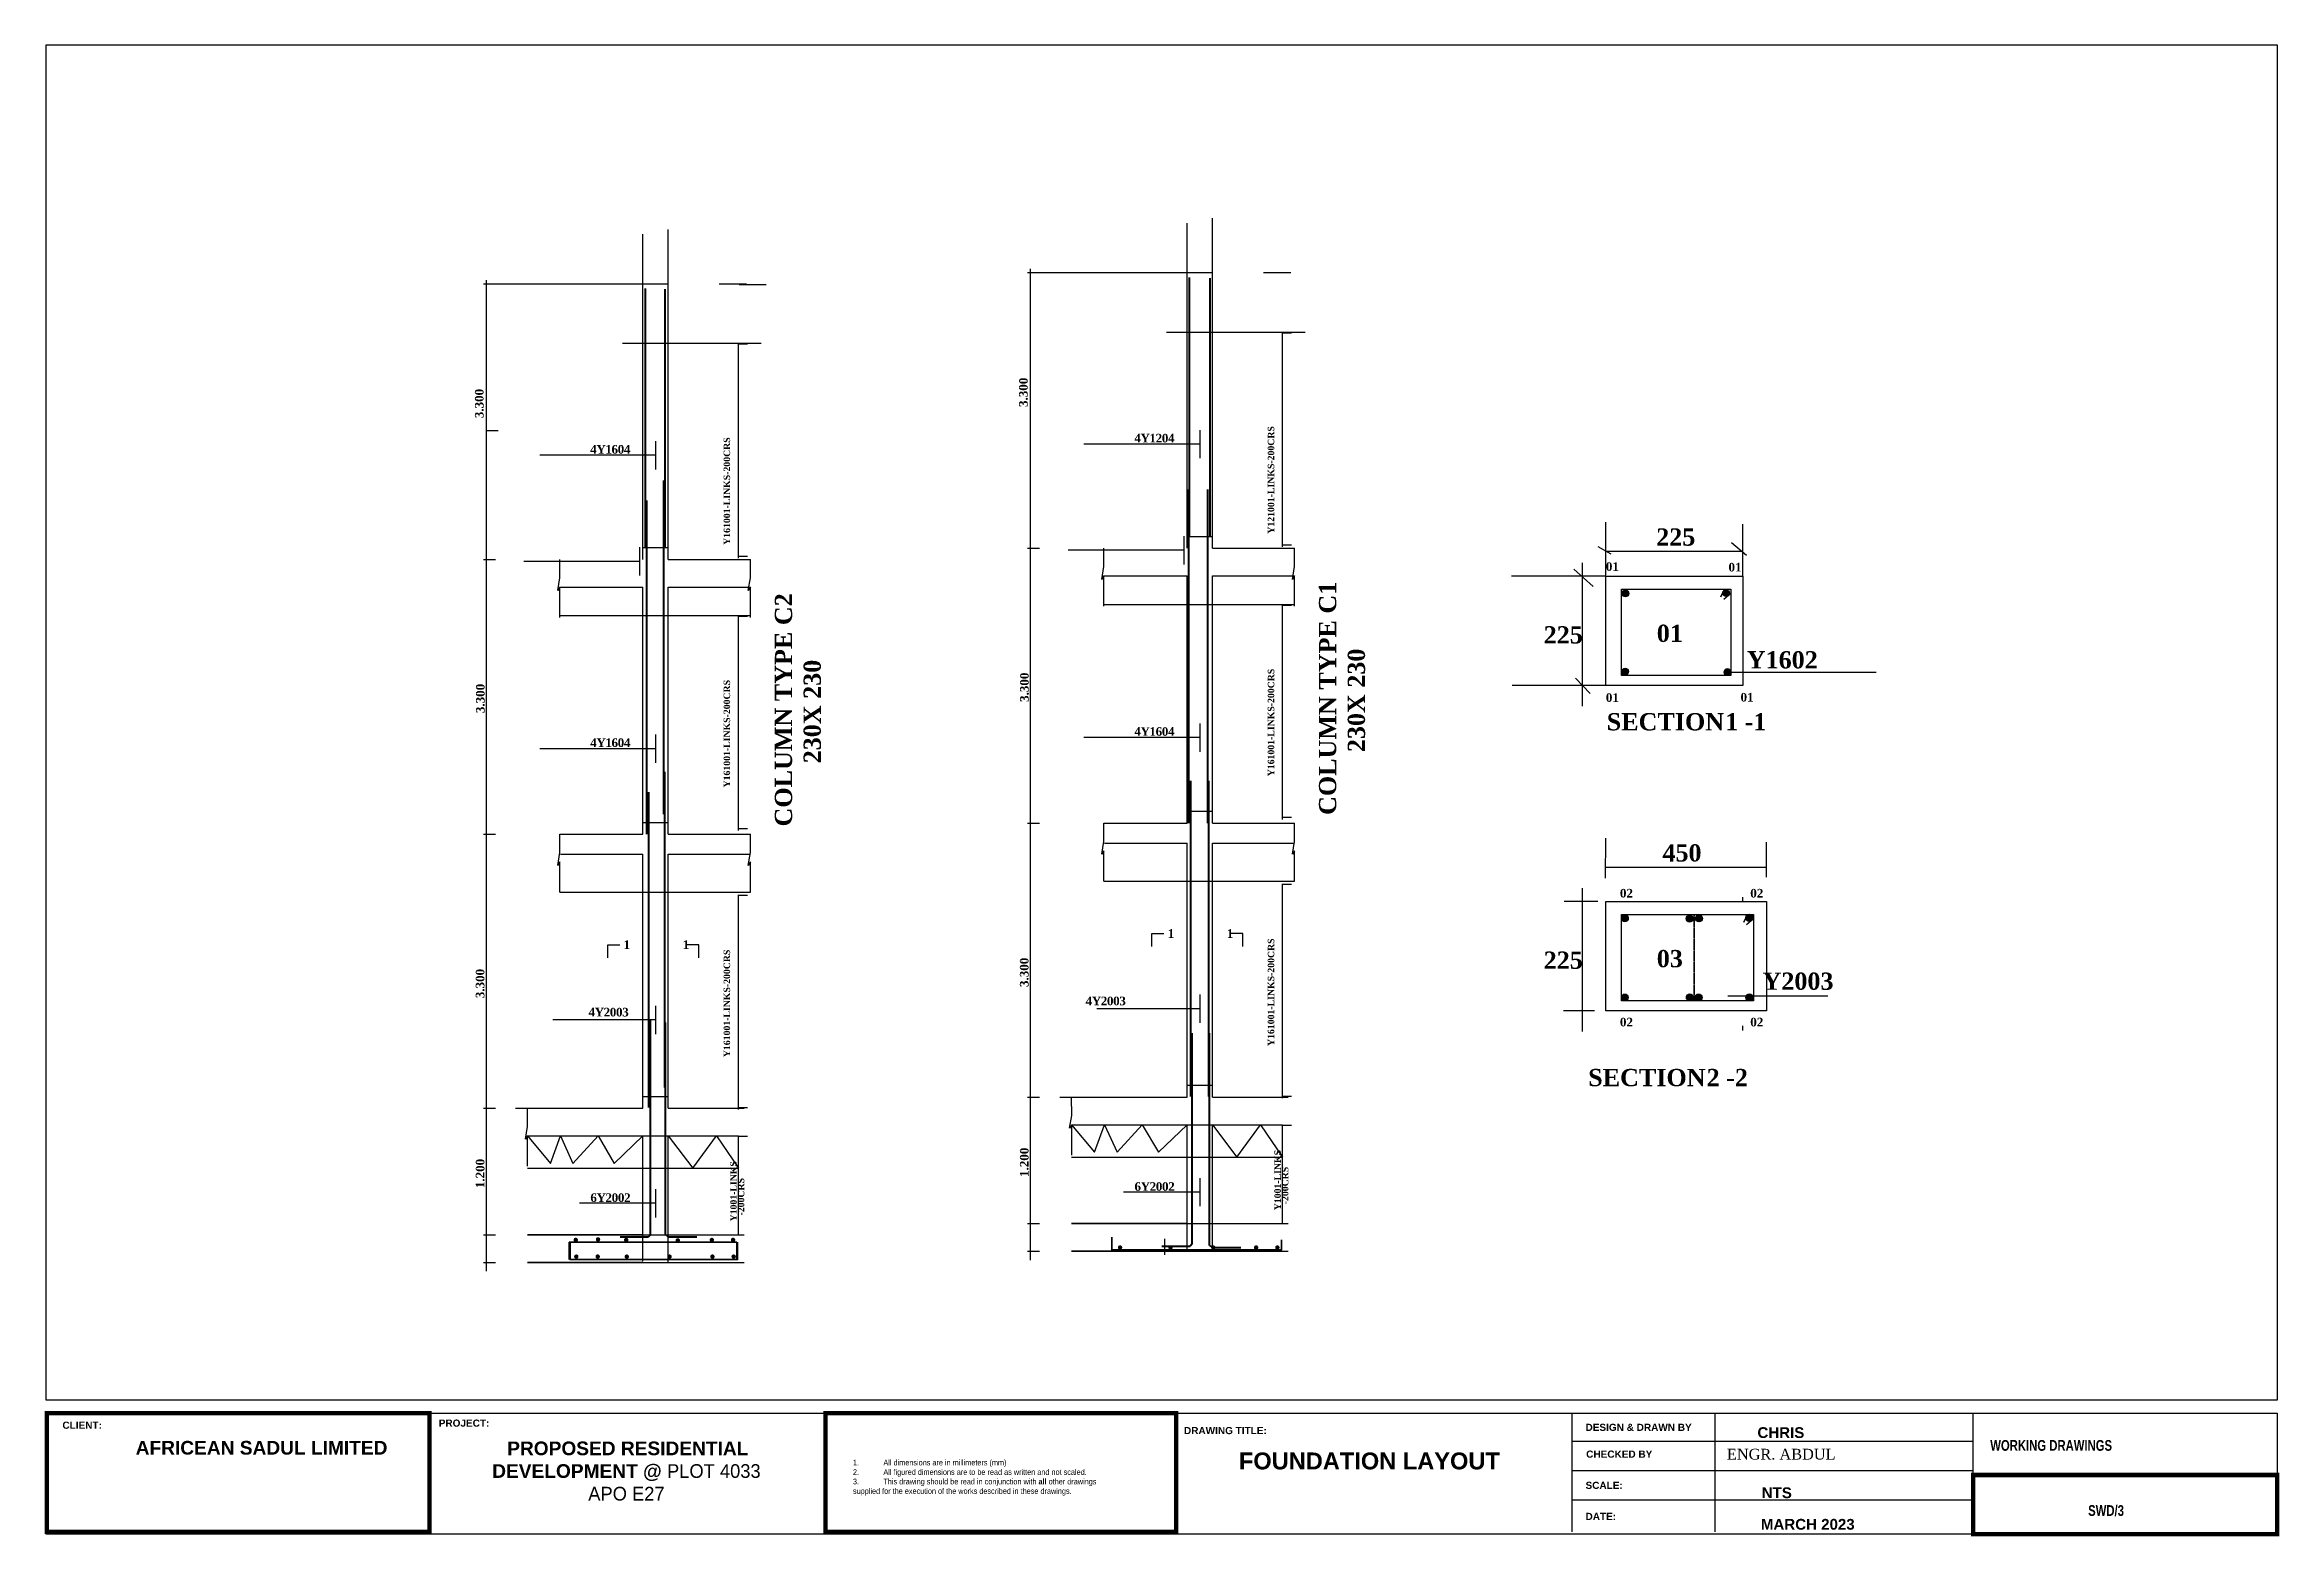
# Model space of a CAD drawing. Header units: inches. Extents: x 23 to 2032867, y 13 to 664695.
# Drawn here: x 546690 to 598473, y 13 to 34583 of the extents above; entities that cross this region are included whole.
import ezdxf

# ---------------------------------------------------------------- set-up
doc = ezdxf.new("R2010")
doc.units = ezdxf.units.IN
doc.header["$MEASUREMENT"] = 0
doc.linetypes.add('CENTER2', pattern=[0.7, 0.5, -0.1, 0, -0.1])
for name, color, linetype in [('Annotation - Text', 7, 'Continuous'), ('dimensions', 1, 'Continuous'), ('F5', 5, 'Continuous'), ('FDNTX', 7, 'Continuous')]:
    doc.layers.add(name, color=color, linetype=linetype)
doc.styles.add('GENERATED_STYLE_3', font='arialbd.ttf')
doc.styles.add('NEW', font='swisseb.ttf', dxfattribs={"width": 0.75})
doc.styles.add('SIMPLEX8', font='simplexd.shx', dxfattribs={"width": 0.8})
doc.styles.get("Standard").update_dxf_attribs({"font": 'arial.ttf'})

msp = doc.modelspace()

# ---------------------------------------------------------------- texts
at = {"color": 7, "style": 'NEW', "width": 0.75}
msp.add_text(' WORKING DRAWINGS', height=250, dxfattribs=at).set_placement((591701.889, 1994.633))
at = {"color": 1, "style": 'NEW', "width": 0.75}
msp.add_text('SWD/3', height=250, dxfattribs=at).set_placement((594043.343, 485.025))
at = {"attachment_point": 1, "rotation": 90}
for s, heights, insert, char_height in [('{\\fTimes New Roman|b1|i0|c0|p18;3.300}', [446.779], (556659.953, 25926.944), 200), ('{\\fTimes New Roman|b1|i0|c0|p18;3.300}', [446.779], (569268.997, 26186.035), 200), ('{\\fTimes New Roman|b1|i0|c0|p18;\\H0.5x;Y161001-LINKS-200CRS}', [446.779], (562423.326, 22990.57), 300), ('{\\fTimes New Roman|b1|i0|c0|p18;\\H0.5x;Y121001-LINKS-200CRS}', [446.779], (575032.371, 23249.662), 300), ('\\pi1003.10975;{\\fTimes New Roman|b1|i0|c0|p18;COLUMN TYPE C2\\P\\pi2466.54905;230X 230}', [1370.694], (563609.427, 15461.545), 400), ('\\pi1011.34674;{\\fTimes New Roman|b1|i0|c0|p18;COLUMN TYPE C1\\P\\pi2466.54905;230X 230}', [1370.694], (576218.472, 15720.637), 400), ('{\\fTimes New Roman|b1|i0|c0|p18;3.300}', [446.779], (556683.834, 19091.044), 200), ('{\\fTimes New Roman|b1|i0|c0|p18;\\H0.5x;Y161001-LINKS-200CRS}', [446.779], (562423.326, 17367.777), 300), ('{\\fTimes New Roman|b1|i0|c0|p18;3.300}', [446.779], (569292.878, 19350.135), 200), ('{\\fTimes New Roman|b1|i0|c0|p18;\\H0.5x;Y161001-LINKS-200CRS}', [446.779], (575032.371, 17626.869), 300), ('{\\fTimes New Roman|b1|i0|c0|p18;\\H0.5x;Y161001-LINKS-200CRS}', [446.779], (562423.326, 11117.043), 300), ('{\\fTimes New Roman|b1|i0|c0|p18;\\H0.5x;Y161001-LINKS-200CRS}', [446.779], (575032.371, 11376.135), 300), ('{\\fTimes New Roman|b1|i0|c0|p18;3.300}', [446.779], (556679.472, 12483.879), 200), ('{\\fTimes New Roman|b1|i0|c0|p18;3.300}', [446.779], (569288.516, 12742.97), 200), ('{\\fTimes New Roman|b1|i0|c0|p18;1.200}', [446.779], (569289.17, 8340.566), 200), ('{\\fTimes New Roman|b1|i0|c0|p18;1.200}', [446.779], (556680.126, 8081.474), 200), ('{\\fTimes New Roman|b1|i0|c0|p18;\\H0.5x;-200CRS\\Ftxt|c0;\\H1.3333x; }', [446.779], (562750.931, 7448.24), 300), ('{\\fTimes New Roman|b1|i0|c0|p18;\\H0.5x;-200CRS\\Ftxt|c0;\\H1.3333x; }', [446.779], (575359.976, 7707.332), 300)]:
    msp.add_mtext_dynamic_manual_height_columns(s, width=7248.12701, gutter_width=1, heights=heights, dxfattribs=dict(at, insert=insert, char_height=char_height))
at = {"attachment_point": 1}
for s, width, gutter_width, heights, insert, char_height in [('{\\fTimes New Roman|b1|i0|c0|p18;\\T0.95;4Y1204}', 1160.67537, 1, [732.243], (571940.153, 25564.57), 200), ('{\\fTimes New Roman|b1|i0|c0|p18;\\T0.95;4Y1604}', 1160.67537, 1, [732.243], (559331.108, 25305.479), 200), ('{\\fTimes New Roman|b1|i0|c0|p18;225}', 2744.59348, 1, [446.779], (584032.88, 23372.991), 400), ('{\\fTimes New Roman|b1|i0|c0|p18;01}', 2744.59348, 1, [446.779], (582866.918, 22588.207), 200.001), ('{\\fTimes New Roman|b1|i0|c0|p18;01}', 2744.59348, 1, [446.779], (585708.918, 22573.707), 200.001), ('{\\fTimes New Roman|b1|i0|c0|p18;225}', 2744.59348, 1, [446.779], (581425.743, 21105.487), 400), ('{\\fTimes New Roman|b1|i0|c0|p18;01}', 2744.59348, 1, [446.779], (584047.418, 21141.605), 400), ('{\\fTimes New Roman|b1|i0|c0|p18;Y1602}', 2744.59348, 0, [446.779], (586132.607, 20527.313), 400), ('{\\fTimes New Roman|b1|i0|c0|p18;01}', 2744.59348, 1, [446.779], (582866.918, 19551.707), 200.001), ('{\\fTimes New Roman|b1|i0|c0|p18;01}', 2744.59348, 1, [446.779], (585988.418, 19560.207), 200.001), ('{\\fTimes New Roman|b1|i0|c0|p18;\\T0.95;4Y1604}', 1160.67537, 1, [732.243], (571940.153, 18765.469), 200), ('{\\fTimes New Roman|b1|i0|c0|p18;\\T0.95;4Y1604}', 1160.67537, 1, [732.243], (559331.108, 18506.377), 200), ('{\\fTimes New Roman|b1|i0|c0|p18;450}', 2744.59348, 1, [446.779], (584177.88, 16052.093), 400), ('{\\fTimes New Roman|b1|i0|c0|p18;02}', 2744.59348, 1, [446.779], (583192.918, 15017.707), 200.001), ('{\\fTimes New Roman|b1|i0|c0|p18;02}', 2744.59348, 1, [446.779], (586213.918, 15017.707), 200.001), ('{\\fTimes New Roman|b1|i0|c0|p18;\\T0.95;1}', 678.47253, 1, [131.836], (572713.134, 14083.15), 200), ('{\\fTimes New Roman|b1|i0|c0|p18;\\T0.95;1}', 678.47253, 1, [131.836], (574083.134, 14083.15), 200), ('{\\fTimes New Roman|b1|i0|c0|p18;\\T0.95;1}', 678.47253, 1, [131.836], (560104.089, 13824.058), 200), ('{\\fTimes New Roman|b1|i0|c0|p18;\\T0.95;1}', 678.47253, 1, [131.836], (561474.089, 13824.058), 200), ('{\\fTimes New Roman|b1|i0|c0|p18;225}', 2744.59348, 1, [446.779], (581425.743, 13565.589), 400), ('{\\fTimes New Roman|b1|i0|c0|p18;03}', 2744.59348, 1, [446.779], (584047.418, 13601.707), 400), ('{\\fTimes New Roman|b1|i0|c0|p18;Y2003}', 2744.59348, 0, [446.779], (586497.651, 13078.511), 400), ('{\\fTimes New Roman|b1|i0|c0|p18;\\T0.95;4Y2003}', 1160.67537, 1, [732.243], (570811.737, 12520.65), 200), ('{\\fTimes New Roman|b1|i0|c0|p18;\\T0.95;4Y2003}', 1160.67537, 1, [732.243], (559291.589, 12261.558), 200), ('{\\fTimes New Roman|b1|i0|c0|p18;02}', 2744.59348, 1, [446.779], (583192.918, 12030.207), 200.001), ('{\\fTimes New Roman|b1|i0|c0|p18;02}', 2744.59348, 1, [446.779], (586213.918, 12030.207), 200.001), ('{\\fTimes New Roman|b1|i0|c0|p18;\\T0.95;6Y2002}', 1160.67537, 1, [732.243], (559335.181, 7961.196), 200), ('{\\fTimes New Roman|b1|i0|c0|p18;\\T0.95;6Y2002}', 1160.67537, 1, [732.243], (571944.226, 8220.287), 200)]:
    msp.add_mtext_dynamic_manual_height_columns(s, width=width, gutter_width=gutter_width, heights=heights, dxfattribs=dict(at, insert=insert, char_height=char_height))
note = msp.add_mtext_dynamic_manual_height_columns('{\\fTimes New Roman|b1|i0|c0|p18;SECTION }', width=2744.59348, gutter_width=0, heights=[446.779, 0], dxfattribs=dict(insert=(582887.08, 19091.327), char_height=400, attachment_point=1))
for column, words in zip(note.columns.linked_columns, ['{\\fTimes New Roman|b1|i0|c0|p18;1 -1}']):
    column.text = words
note = msp.add_mtext_dynamic_manual_height_columns('{\\fTimes New Roman|b1|i0|c0|p18;SECTION }', width=2744.59348, gutter_width=0, heights=[446.779, 0], dxfattribs=dict(insert=(582457.655, 10845.308), char_height=400, attachment_point=1))
for column, words in zip(note.columns.linked_columns, ['{\\fTimes New Roman|b1|i0|c0|p18;2 -2}']):
    column.text = words
note = msp.add_mtext_dynamic_manual_height_columns('{\\fTimes New Roman|b1|i0|c0|p18;\\H0.5x;Y1001-LINKS\\P}', width=7248.12701, gutter_width=1, heights=[446.779, 0], dxfattribs=dict(insert=(575186.062, 7569.655), char_height=300, attachment_point=1, rotation=90))
for column, words in zip(note.columns.linked_columns, ['{\\H0.66665x; }']):
    column.text = words
note = msp.add_mtext_dynamic_manual_height_columns('{\\fTimes New Roman|b1|i0|c0|p18;\\H0.5x;Y1001-LINKS\\P}', width=7248.12701, gutter_width=1, heights=[446.779, 0], dxfattribs=dict(insert=(562577.017, 7310.564), char_height=300, attachment_point=1, rotation=90))
for column, words in zip(note.columns.linked_columns, ['{\\H0.66665x; }']):
    column.text = words
at = {"linetype": 'Continuous', "char_height": 250, "width": 3484.96744, "attachment_point": 1}
for s, insert in [('{\\fArial|b1|i0|c0|p34;CHRIS}', (586379.589, 2541.533)), ('{\\fArial|b1|i0|c0|p34;NTS}', (586478.895, 1147.215)), ('{\\fArial|b1|i0|c0|p34;MARCH 2023}', (586459.388, 415.917))]:
    msp.add_mtext(s, dxfattribs=dict(at, insert=insert))
at = {"linetype": 'Continuous', "insert": (585672.511, 2041.477), "char_height": 250, "attachment_point": 1}
msp.add_mtext_dynamic_manual_height_columns('{\\fTimes New Roman|b0|i0|c0|p18;ENGR. ABDUL }', width=3484.96744, gutter_width=1, heights=[654.775], dxfattribs=at)
at = {"layer": 'Annotation - Text', "color": 3, "linetype": 'Continuous', "lineweight": 20, "char_height": 317.22486, "width": 6766.08019, "attachment_point": 2, "line_spacing_factor": 0.992596, "style": 'GENERATED_STYLE_3'}
for s, insert in [('\\pi63.0992;AFRICEAN SADUL LIMITED', (551684.119, 2223.956)), ('\\pi63.0992;PROPOSED RESIDENTIAL DEVELOPMENT @ {\\fStencil|b0|i0|c0|p82;PLOT 4033 APO E27}', (560170.584, 2209.391))]:
    msp.add_mtext(s, dxfattribs=dict(at, insert=insert))
at = {"layer": 'Annotation - Text', "color": 5, "linetype": 'Continuous', "lineweight": 20, "insert": (577387.006, 1955.315), "char_height": 391.63562, "width": 5898.39597, "attachment_point": 2, "style": 'GENERATED_STYLE_3'}
msp.add_mtext('FOUNDATION LAYOUT', dxfattribs=at)
at = {"layer": 'F5', "color": 1, "lineweight": -2, "char_height": 166.0167, "width": 2510.01854, "attachment_point": 4}
for s, insert in [('{\\fArial|b1|i0|c0|p34;CLIENT:}', (547101.406, 2586.945)), ('{\\fArial|b1|i0|c0|p34;PROJECT:}', (555821.368, 2634.938)), ('{\\fArial|b1|i0|c0|p34;DRAWING TITLE:}', (573091.102, 2462.239))]:
    msp.add_mtext(s, dxfattribs=dict(at, insert=insert))
at = {"layer": 'F5', "color": 0, "lineweight": -2, "char_height": 166.0167, "attachment_point": 4}
for s, insert, width in [('{\\fArial|b1|i0|c0|p34;DESIGN & DRAWN BY}', (582395.95, 2537.341), 3026.25507), ('{\\fArial|b1|i0|c0|p34;CHECKED BY}', (582410.955, 1916.332), 2510.01854), ('{\\fArial|b1|i0|c0|p34;SCALE:}', (582395.95, 1192.985), 2510.01854), ('{\\fArial|b1|i0|c0|p34;DATE:}', (582395.95, 473.907), 2510.01854)]:
    msp.add_mtext(s, dxfattribs=dict(at, insert=insert, width=width))
at = {"layer": 'F5', "color": 0, "lineweight": -2, "insert": (565419.9, 1519.511), "char_height": 176.536858, "width": 5375.14343, "attachment_point": 4, "style": 'SIMPLEX8'}
msp.add_mtext('\\pt1.83722;{\\fArial|b1|i0|c0|p34;\\H0.99997x;\\L\\P\\pi-0.97307,l0.97307,t706.14743;\\fArial|b0|i0|c0|p34;\\H0.7476x;\\l1.^IAll dimensions are in millimeters (mm)\\P2.^IAll figured dimensions are to be read as written and not scaled.\\P3.^IThis drawing should be read in conjunction with \\fArial|b1|i0|c0|p34;all\\fArial|b0|i0|c0|p34; other drawings \\P\\pi0,t3.89193;supplied for the execution of the works described in these drawings.}', dxfattribs=at)

# ---------------------------------------------------------------- hatches: boundary and pattern name
h = msp.add_hatch(color=256)
h.dxf.hatch_style = 1
h.set_gradient(color1=(255, 255, 255), one_color=1, tint=1)
h.paths.add_polyline_path([(583237.172, 21859.366, 1), (583395.424, 21859.366, 1)])
at = {"linetype": 'CENTER2', "lineweight": 35}
h = msp.add_hatch(color=256, dxfattribs=at)
edge = h.paths.add_edge_path()
edge.add_arc((583318.386, 21865.137), 79.126, 0, 360)
h = msp.add_hatch(color=256)
h.dxf.hatch_style = 1
h.set_gradient(color1=(255, 255, 255), one_color=1, tint=1)
h.paths.add_polyline_path([(583239.26, 21865.137, 1), (583397.513, 21865.137, 1)])
h = msp.add_hatch(color=256)
h.dxf.hatch_style = 1
h.set_gradient(color1=(255, 255, 255), one_color=1, tint=1)
h.paths.add_polyline_path([(585568.672, 21864.366, 1), (585726.924, 21864.366, 1)])
h = msp.add_hatch(color=256, dxfattribs=at)
edge = h.paths.add_edge_path()
edge.add_arc((585654.232, 21871.98), 79.126, 0, 360)
h = msp.add_hatch(color=256)
h.dxf.hatch_style = 1
h.set_gradient(color1=(255, 255, 255), one_color=1, tint=1)
h.paths.add_polyline_path([(585575.106, 21871.98, 1), (585733.359, 21871.98, 1)])
h = msp.add_hatch(color=256)
h.dxf.hatch_style = 1
h.set_gradient(color1=(255, 255, 255), one_color=1, tint=1)
h.paths.add_polyline_path([(583226.672, 20052.866, 1), (583384.924, 20052.866, 1)])
h = msp.add_hatch(color=256, dxfattribs=at)
edge = h.paths.add_edge_path()
edge.add_arc((583313.344, 20052.31), 79.126, 0, 360)
h = msp.add_hatch(color=256)
h.dxf.hatch_style = 1
h.set_gradient(color1=(255, 255, 255), one_color=1, tint=1)
h.paths.add_polyline_path([(583234.218, 20052.31, 1), (583392.47, 20052.31, 1)])
h = msp.add_hatch(color=256)
h.dxf.hatch_style = 1
h.set_gradient(color1=(255, 255, 255), one_color=1, tint=1)
h.paths.add_polyline_path([(585601.672, 20042.366, 1), (585759.924, 20042.366, 1)])
h = msp.add_hatch(color=256, dxfattribs=at)
edge = h.paths.add_edge_path()
edge.add_arc((585685.924, 20042.633), 79.126, 0, 360)
h = msp.add_hatch(color=256)
h.dxf.hatch_style = 1
h.set_gradient(color1=(255, 255, 255), one_color=1, tint=1)
h.paths.add_polyline_path([(585606.798, 20042.633, 1), (585765.051, 20042.633, 1)])
h = msp.add_hatch(color=256)
h.dxf.hatch_style = 1
h.set_gradient(color1=(255, 255, 255), one_color=1, tint=1)
h.paths.add_polyline_path([(583226.672, 14337.366, 1), (583384.924, 14337.366, 1)])
h = msp.add_hatch(color=256, dxfattribs=at)
edge = h.paths.add_edge_path()
edge.add_arc((583307.344, 14335.81), 79.126, 0, 360)
h = msp.add_hatch(color=256)
h.dxf.hatch_style = 1
h.set_gradient(color1=(255, 255, 255), one_color=1, tint=1)
h.paths.add_polyline_path([(583228.218, 14335.81, 1), (583386.47, 14335.81, 1)])
h = msp.add_hatch(color=256, dxfattribs=at)
edge = h.paths.add_edge_path()
edge.add_arc((584808.844, 14329.31), 79.126, 0, 360)
h = msp.add_hatch(color=256)
h.dxf.hatch_style = 1
h.set_gradient(color1=(255, 255, 255), one_color=1, tint=1)
h.paths.add_polyline_path([(584729.718, 14329.31, 1), (584887.97, 14329.31, 1)])
h = msp.add_hatch(color=256)
h.dxf.hatch_style = 1
h.set_gradient(color1=(255, 255, 255), one_color=1, tint=1)
h.paths.add_polyline_path([(584732.672, 14331.366, 1), (584890.924, 14331.366, 1)])
h = msp.add_hatch(color=256, dxfattribs=at)
edge = h.paths.add_edge_path()
edge.add_arc((585023.844, 14334.31), 79.126, 0, 360)
h = msp.add_hatch(color=256)
h.dxf.hatch_style = 1
h.set_gradient(color1=(255, 255, 255), one_color=1, tint=1)
h.paths.add_polyline_path([(584944.718, 14334.31, 1), (585102.97, 14334.31, 1)])
h = msp.add_hatch(color=256)
h.dxf.hatch_style = 1
h.set_gradient(color1=(255, 255, 255), one_color=1, tint=1)
h.paths.add_polyline_path([(586111.316, 14354.366, 1), (586269.569, 14354.366, 1)])
h = msp.add_hatch(color=256, dxfattribs=at)
edge = h.paths.add_edge_path()
edge.add_arc((586196.344, 14351.81), 79.126, 0, 360)
h = msp.add_hatch(color=256)
h.dxf.hatch_style = 1
h.set_gradient(color1=(255, 255, 255), one_color=1, tint=1)
h.paths.add_polyline_path([(586117.218, 14351.81, 1), (586275.47, 14351.81, 1)])
h = msp.add_hatch(color=256, dxfattribs=at)
edge = h.paths.add_edge_path()
edge.add_arc((583305.798, 12501.866), 79.126, 0, 360)
h = msp.add_hatch(color=256)
h.dxf.hatch_style = 1
h.set_gradient(color1=(255, 255, 255), one_color=1, tint=1)
h.paths.add_polyline_path([(583226.672, 12501.866, 1), (583384.924, 12501.866, 1)])
h = msp.add_hatch(color=256)
h.dxf.hatch_style = 1
h.set_gradient(color1=(255, 255, 255), one_color=1, tint=1)
h.paths.add_polyline_path([(584732.672, 12501.866, 1), (584890.924, 12501.866, 1)])
h = msp.add_hatch(color=256, dxfattribs=at)
edge = h.paths.add_edge_path()
edge.add_arc((584813.844, 12504.81), 79.126, 0, 360)
h = msp.add_hatch(color=256)
h.dxf.hatch_style = 1
h.set_gradient(color1=(255, 255, 255), one_color=1, tint=1)
h.paths.add_polyline_path([(584734.718, 12504.81, 1), (584892.97, 12504.81, 1)])
h = msp.add_hatch(color=256, dxfattribs=at)
edge = h.paths.add_edge_path()
edge.add_arc((585016.344, 12501.81), 79.126, 0, 360)
h = msp.add_hatch(color=256)
h.dxf.hatch_style = 1
h.set_gradient(color1=(255, 255, 255), one_color=1, tint=1)
h.paths.add_polyline_path([(584937.218, 12501.81, 1), (585095.47, 12501.81, 1)])
h = msp.add_hatch(color=256, dxfattribs=at)
edge = h.paths.add_edge_path()
edge.add_arc((586193.344, 12504.31), 79.126, 0, 360)
h = msp.add_hatch(color=256)
h.dxf.hatch_style = 1
h.set_gradient(color1=(255, 255, 255), one_color=1, tint=1)
h.paths.add_polyline_path([(586114.218, 12504.31, 1), (586272.47, 12504.31, 1)])

# ---------------------------------------------------------------- linework, layer by layer
for p, q in [((573750.44, 22912.304), (573750.44, 30559.633)), ((560554.498, 22653.213), (560554.498, 30191.041)), ((561141.395, 22653.213), (561141.395, 30300.541)), ((573163.543, 22912.304), (573163.543, 30450.133)), ((556857.717, 29040.994), (561141.395, 29040.994)), ((556928.468, 6157.415), (556928.468, 29126.949)), ((562323.326, 29040.994), (562955.276, 29040.994)), ((562780.783, 29028.336), (563412.733, 29028.336)), ((569466.761, 29300.086), (573750.44, 29300.086)), ((569537.513, 6416.506), (569537.513, 29386.041)), ((574932.371, 29300.086), (575564.321, 29300.086)), ((560080.099, 27662.757), (563293.672, 27662.757)), ((562751.85, 27648.224), (562973.961, 27648.224)), ((562767.578, 22682.448), (562767.578, 27639.704)), ((572689.143, 27921.848), (575902.716, 27921.848)), ((575360.895, 27907.316), (575583.005, 27907.316)), ((575376.622, 22941.54), (575376.622, 27898.796)), ((556918.095, 25639.712), (557195.083, 25639.712)), ((560853.238, 24737.77), (560853.238, 25392.483)), ((573462.283, 24996.862), (573462.283, 25651.575)), ((560853.238, 25066.419), (558164.018, 25066.419)), ((573462.283, 25325.511), (570773.062, 25325.511)), ((582869.807, 22291.146), (582869.807, 23515.514)), ((586039.288, 22263.111), (586039.288, 23469.913)), ((560484.853, 22279.379), (560484.853, 22934.092)), ((560554.498, 22928.166), (561141.395, 22928.166)), ((569466.761, 22912.304), (569743.749, 22912.304)), ((573093.897, 22867.119), (570404.677, 22867.119)), ((573093.897, 22538.471), (573093.897, 23193.183)), ((573163.543, 23187.257), (573750.44, 23187.257)), ((573750.44, 22912.304), (575653.628, 22912.304)), ((575360.895, 22989.173), (575583.005, 22989.173)), ((582680.307, 22949.597), (582984.125, 22783.753)), ((582869.807, 22842.479), (586039.288, 22842.479)), ((585775.857, 23044.324), (586124.438, 22749.722)), ((556857.717, 22653.213), (557134.704, 22653.213)), ((560484.853, 22608.028), (557795.632, 22608.028)), ((561141.395, 22653.213), (563044.584, 22653.213)), ((562751.85, 22730.081), (562973.961, 22730.081)), ((571236.791, 22271.44), (573163.543, 22271.44)), ((573163.543, 16543.177), (573163.543, 22271.44)), ((573750.44, 16543.177), (573750.44, 22271.44)), ((573750.44, 22271.44), (575653.759, 22271.44)), ((582569.979, 22024.295), (582121.974, 22427.899)), ((582321.279, 22578.149), (582321.279, 19254.982)), ((558627.747, 22012.348), (560554.498, 22012.348)), ((560554.498, 16284.085), (560554.498, 22012.348)), ((561141.395, 16284.085), (561141.395, 22012.348)), ((561141.395, 22012.348), (563044.715, 22012.348)), ((582869.807, 22263.111), (580677.325, 22263.111)), ((558627.882, 21352.809), (563044.85, 21352.809)), ((562751.85, 21335.556), (562973.961, 21335.556)), ((562767.578, 16369.78), (562767.578, 21327.036)), ((571236.926, 21611.9), (575653.894, 21611.9)), ((575360.895, 21594.648), (575583.005, 21594.648)), ((575376.622, 16628.871), (575376.622, 21586.128)), ((582869.807, 19730.537), (580695.406, 19730.537)), ((582504.858, 19545.253), (582166.198, 19900.857)), ((585685.924, 20042.633), (589132.924, 20042.633)), ((573462.283, 18197.76), (573462.283, 18852.473)), ((560853.238, 18267.317), (558164.018, 18267.317)), ((560853.238, 17938.669), (560853.238, 18593.381)), ((573462.283, 18526.409), (570773.062, 18526.409)), ((573163.543, 16818.13), (573750.44, 16818.13)), ((575360.895, 16676.504), (575583.005, 16676.504)), ((556857.717, 16284.085), (557134.704, 16284.085)), ((558627.633, 16284.085), (560554.498, 16284.085)), ((560554.498, 16559.038), (561141.395, 16559.038)), ((561141.395, 16284.085), (563044.601, 16284.085)), ((562751.85, 16417.413), (562973.961, 16417.413)), ((569466.761, 16543.177), (569743.749, 16543.177)), ((571236.678, 16543.177), (573163.543, 16543.177)), ((571252.543, 16079.715), (573162.975, 16080.571)), ((573163.543, 10193.895), (573162.975, 16080.571)), ((573750.44, 16543.177), (575653.646, 16543.177)), ((573750.44, 10193.895), (573750.496, 16078.365)), ((573750.496, 16078.365), (575647.87, 16079.715)), ((582856.424, 15269.633), (582869.807, 16194.616)), ((586587.788, 15293.133), (586587.788, 16103.015)), ((558643.498, 15820.624), (560553.93, 15821.479)), ((560554.498, 9934.804), (560553.93, 15821.479)), ((561141.395, 9934.804), (561141.451, 15819.273)), ((561141.451, 15819.273), (563038.825, 15820.624)), ((571236.953, 15199.161), (573750.44, 15199.161)), ((571236.953, 15199.161), (571236.953, 15199.161)), ((571236.953, 15199.161), (571236.953, 15199.161)), ((573750.44, 15199.161), (575653.921, 15199.161)), ((575360.895, 15129.859), (575583.005, 15129.859)), ((575376.622, 10164.082), (575376.622, 15121.339)), ((582321.279, 15038.252), (582321.279, 11715.085)), ((582869.807, 15521.581), (586587.788, 15521.581)), ((558627.908, 14940.069), (561141.395, 14940.069)), ((558627.908, 14940.069), (558627.908, 14940.069)), ((558627.908, 14940.069), (558627.908, 14940.069)), ((561141.395, 14940.069), (563044.876, 14940.069)), ((562751.85, 14870.767), (562973.961, 14870.767)), ((562767.578, 9904.991), (562767.578, 14862.247)), ((582683.924, 14723.213), (581902.424, 14723.213)), ((586039.288, 14723.213), (586039.288, 14828.374)), ((573462.283, 11911.894), (573462.283, 12566.606)), ((585694.424, 12535.633), (588008.424, 12535.633)), ((560853.238, 11981.451), (558464.631, 11981.451)), ((560853.238, 11652.802), (560853.238, 12307.515)), ((573462.283, 12240.542), (571073.676, 12240.542)), ((582604.424, 12190.639), (581886.424, 12190.639)), ((586039.288, 11735.713), (586039.288, 11840.874)), ((573163.543, 10468.848), (573750.44, 10468.848)), ((556857.717, 9934.804), (557134.704, 9934.804)), ((557602.147, 9934.804), (557879.135, 9934.804)), ((557879.135, 9934.804), (560554.498, 9934.804)), ((560554.498, 10209.756), (561141.395, 10209.756)), ((561141.395, 9934.804), (562895.635, 9934.804)), ((562751.85, 9952.624), (562973.961, 9952.624)), ((569466.761, 10193.895), (569743.749, 10193.895)), ((570211.191, 10193.895), (570488.179, 10193.895)), ((570488.179, 10193.895), (573163.543, 10193.895)), ((573750.44, 10193.895), (575504.68, 10193.895)), ((575360.895, 10211.715), (575583.005, 10211.715)), ((570488.179, 9553.031), (575376.622, 9553.031)), ((570488.179, 9553.031), (571020.9, 8912.166)), ((571020.9, 8912.166), (571249.271, 9553.031)), ((571249.271, 9553.031), (571541.019, 8912.166)), ((571541.019, 8912.166), (572125.086, 9553.031)), ((572125.086, 9553.031), (572497.663, 8912.166)), ((572497.663, 8912.166), (573163.543, 9553.031)), ((573163.543, 6649.342), (573163.543, 9553.031)), ((573750.44, 6622.693), (573750.44, 9553.031)), ((573750.44, 9553.031), (574317.125, 8803.144)), ((574317.125, 8803.144), (574865.136, 9553.031)), ((574865.136, 9553.031), (575376.622, 8803.144)), ((575360.895, 9544.977), (575583.005, 9544.977)), ((575376.622, 7261.533), (575376.622, 9553.031)), ((557879.135, 9293.939), (562767.578, 9293.939)), ((557879.135, 9293.939), (558411.856, 8653.075)), ((558411.856, 8653.075), (558640.226, 9293.939)), ((558640.226, 9293.939), (558931.974, 8653.075)), ((558931.974, 8653.075), (559516.041, 9293.939)), ((559516.041, 9293.939), (559888.618, 8653.075)), ((559888.618, 8653.075), (560554.498, 9293.939)), ((560554.498, 6390.251), (560554.498, 9293.939)), ((561141.395, 6363.601), (561141.395, 9293.939)), ((561141.395, 9293.939), (561708.08, 8544.053)), ((561708.08, 8544.053), (562256.092, 9293.939)), ((562256.092, 9293.939), (562767.578, 8544.053)), ((562751.85, 9285.886), (562973.961, 9285.886)), ((562767.578, 7002.442), (562767.578, 9293.939)), ((570488.179, 8803.144), (575376.622, 8803.144)), ((557879.135, 8544.053), (562767.578, 8544.053)), ((573462.283, 7660.598), (573462.283, 8315.311)), ((560853.238, 7401.506), (560853.238, 8056.219)), ((573462.283, 7989.247), (571693.165, 7989.247)), ((560853.238, 7730.155), (559084.12, 7730.155)), ((569466.761, 7261.533), (569743.749, 7261.533)), ((573163.543, 7261.533), (570488.179, 7261.533)), ((570488.179, 7261.533), (575504.68, 7261.533)), ((556857.717, 7002.442), (557134.704, 7002.442)), ((560554.498, 7002.442), (557879.135, 7002.442)), ((557879.135, 7002.442), (562895.635, 7002.442)), ((556857.717, 6361.577), (557134.704, 6361.577)), ((560554.498, 6361.577), (557879.135, 6361.577)), ((557879.135, 6361.577), (562895.635, 6361.577)), ((569466.761, 6620.669), (569743.749, 6620.669)), ((573163.543, 6620.669), (570488.179, 6620.669)), ((570488.179, 6620.669), (575504.68, 6620.669)), ((572907.898, 2865.73), (598422.37, 2865.73)), ((591382.232, 1433.634), (591382.232, 2865.73)), ((582084.491, 2214.04), (591382.232, 2214.04)), ((546740.652, 113.458), (546740.652, 1747.822)), ((582084.491, 1535.476), (591382.232, 1535.476)), ((582084.491, 856.912), (591382.232, 856.912)), ((551699.036, 113.458), (555609.527, 113.458)), ((569744.504, 113.458), (572907.898, 113.458))]:
    msp.add_line(p, q)
at = {"lineweight": 40}
for p, q in [((573222.495, 23187.257), (573222.495, 29189.783)), ((573696.356, 23167.435), (573696.356, 29169.96)), ((560613.45, 22928.166), (560613.45, 28930.691)), ((561070.907, 22915.507), (561070.907, 28918.033)), ((561037.815, 16752.054), (561037.815, 24483.702)), ((560644.467, 16284.085), (560644.467, 24015.734)), ((573203.897, 16543.177), (573203.897, 24274.825)), ((573641.241, 16543.177), (573641.241, 24274.825)), ((561062.885, 10418.069), (561062.885, 17731.048)), ((560687.237, 9950.101), (560687.237, 17263.08)), ((573246.666, 10209.192), (573246.666, 17522.171)), ((573666.311, 10209.192), (573666.311, 17522.171)), ((560732.059, 7000.016), (560732.059, 11976.241)), ((561078.553, 6999.389), (561078.553, 11922.335)), ((573283.211, 6790.302), (573283.211, 11675.567)), ((573684.688, 6752.621), (573684.688, 11675.567)), ((560025.929, 6952.234), (560682.059, 6952.234)), ((560732.059, 7000.016), (560682.059, 6950.016)), ((561078.553, 6999.389), (561148.132, 6952.234)), ((561148.132, 6952.234), (561804.262, 6952.234)), ((572577.6, 6740.821), (573233.73, 6740.821)), ((573283.211, 6790.302), (573233.73, 6740.821)), ((573684.688, 6752.621), (573754.268, 6705.467)), ((573754.268, 6705.467), (574410.398, 6705.467))]:
    msp.add_line(p, q, dxfattribs=at)
at = {"linetype": 'CENTER2', "lineweight": 35}
for p, q in [((584914.143, 14420.838), (584914.143, 12424.837)), ((584914.143, 12190.639), (584914.143, 12190.639))]:
    msp.add_line(p, q, dxfattribs=at)
at = {"linetype": 'Continuous'}
msp.add_line((572637.684, 6909.648), (572637.684, 6536.547), dxfattribs=at)
at = {"lineweight": 35}
msp.add_line((571418.759, 6649.342), (575353.772, 6649.342), dxfattribs=at)
at = {"lineweight": 9}
msp.add_line((555609.527, 2865.73), (564786.12, 2865.73), dxfattribs=at)
for points in [[(571236.935, 21568.288), (571236.935, 21568.288), (571236.791, 22271.44), (571187.036, 22191.02), (571236.747, 22485.94), (571236.66, 22912.304)], [(575653.903, 21568.288), (575653.903, 21568.288), (575653.759, 22271.44), (575604.004, 22191.02), (575653.716, 22485.94), (575653.628, 22912.304)], [(558627.89, 21309.197), (558627.89, 21309.197), (558627.747, 22012.348), (558577.991, 21931.928), (558627.703, 22226.849), (558627.616, 22653.213)], [(563044.859, 21309.197), (563044.859, 21309.197), (563044.715, 22012.348), (562994.959, 21931.928), (563044.671, 22226.849), (563044.584, 22653.213)], [(583226.58, 21960.736), (585617.835, 21960.736), (585762.727, 21960.736), (585762.727, 19964.735), (583226.58, 19964.735), (583226.58, 21960.736)], [(585617.835, 21960.736), (585533.838, 21783.338), (585617.835, 21960.736), (585762.727, 21960.736), (585762.727, 21861.913), (585600.549, 21723.781)], [(558627.908, 14940.069), (558627.908, 14940.069), (558627.764, 15643.221), (558578.009, 15562.801), (558627.721, 15857.721), (558627.633, 16284.085)], [(563044.876, 14940.069), (563044.876, 14940.069), (563044.733, 15643.221), (562994.977, 15562.801), (563044.689, 15857.721), (563044.601, 16284.085)], [(571236.953, 15199.161), (571236.953, 15199.161), (571236.809, 15902.312), (571187.054, 15821.892), (571236.765, 16116.813), (571236.678, 16543.177)], [(575653.921, 15199.161), (575653.921, 15199.161), (575653.777, 15902.312), (575604.022, 15821.892), (575653.733, 16116.813), (575653.646, 16543.177)], [(583226.58, 14420.838), (585617.835, 14420.838), (586288.643, 14420.838), (586287.143, 12424.837), (583226.58, 12424.837), (583226.58, 14420.838)], [(586146.479, 14420.838), (586062.483, 14243.44), (586146.479, 14420.838), (586291.372, 14420.838), (586291.372, 14322.015), (586129.194, 14183.883)], [(559739.276, 13422.541), (559739.276, 13721.041), (560018.276, 13721.041)], [(561848.776, 13422.541), (561848.776, 13721.041), (561569.776, 13721.041)], [(572348.321, 13681.633), (572348.321, 13980.133), (572627.321, 13980.133)], [(574457.821, 13681.633), (574457.821, 13980.133), (574178.821, 13980.133)], [(557879.41, 8590.787), (557879.41, 8590.787), (557879.266, 9293.939), (557829.51, 9213.519), (557879.222, 9508.44), (557879.135, 9934.804)], [(570488.454, 8849.879), (570488.454, 8849.879), (570488.31, 9553.031), (570438.555, 9472.611), (570488.266, 9767.531), (570488.179, 10193.895)]]:
    msp.add_lwpolyline(points)
for points in [[(582869.807, 22263.111), (586039.288, 22263.111), (586039.288, 19730.537), (582869.807, 19730.537)], [(582869.807, 14723.213), (586592.143, 14723.213), (586590.143, 12190.639), (582869.807, 12190.639)], [(598422.37, 63.069), (546727.192, 63.069), (546740.652, 2865.73), (598422.37, 2865.73)]]:
    msp.add_lwpolyline(points, close=True)
at = {"linetype": 'Continuous', "lineweight": 35}
for points in [[(562727.958, 6437.349), (562727.958, 6826.405), (558846.793, 6826.405), (558846.793, 6424.977)], [(558864.55, 6815.783), (558864.55, 6426.727), (562745.716, 6426.727), (562745.716, 6828.155)], [(571418.759, 6946.977), (571418.759, 6649.342), (575353.772, 6649.342), (575353.772, 6887.195)]]:
    msp.add_lwpolyline(points, dxfattribs=at)
at = {"const_width": 100.777}
for points in [[(546740.652, 2865.73), (555609.527, 2865.73), (555609.527, 113.458), (546740.652, 113.458)], [(564786.12, 2865.73), (572907.898, 2865.73), (572907.898, 113.458), (564786.12, 113.458)], [(591382.232, 1433.634), (598422.37, 1433.634), (598422.37, 63.069), (591382.232, 63.069)]]:
    msp.add_lwpolyline(points, close=True, dxfattribs=at)
for centre, radius in [((583318.386, 21865.137), 79.126), ((583318.386, 21865.137), 64.473), ((585654.232, 21871.98), 79.126), ((585654.232, 21871.98), 64.473), ((583313.344, 20052.31), 79.126), ((583305.798, 20041.764), 64.473), ((585685.924, 20042.633), 79.126), ((585679.643, 20033.208), 64.473), ((583305.798, 14337.366), 79.126), ((583307.344, 14335.81), 79.126), ((583318.386, 14325.24), 64.473), ((584808.143, 14330.31), 79.126), ((584808.844, 14329.31), 79.126), ((585023.844, 14334.31), 79.126), ((585027.143, 14333.81), 79.126), ((586190.443, 14354.366), 79.126), ((586196.344, 14351.81), 79.126), ((586182.877, 14332.082), 64.473), ((583305.798, 12501.866), 79.126), ((584811.798, 12501.866), 79.126), ((584813.844, 12504.81), 79.126), ((585015.3, 12501.866), 79.126), ((585016.344, 12501.81), 79.126), ((586191.8, 12501.866), 79.126), ((586193.344, 12504.31), 79.126)]:
    msp.add_circle(centre, radius)
at = {"layer": 'dimensions', "color": 7}
msp.add_lwpolyline([(598422.37, 3166.827), (546727.192, 3166.827), (546727.192, 34583.381), (598422.37, 34583.381)], close=True, dxfattribs=at)
at = {"layer": 'F5', "color": 0, "lineweight": -2}
for p, q in [((582084.491, 113.458), (582084.491, 2865.73)), ((585392.14, 2865.73), (585392.14, 113.458))]:
    msp.add_line(p, q, dxfattribs=at)
at = {"layer": 'FDNTX', "color": 0, "const_width": 50.7}
for points in [[(558970.802, 6882.076, 1), (559021.502, 6882.076, 1)], [(559487.018, 6894.783, 1), (559537.718, 6894.783, 1)], [(560139.95, 6882.076, 1), (560190.65, 6882.076, 1)], [(561335.677, 6871.333, 1), (561386.377, 6871.333, 1)], [(562124.445, 6882.076, 1), (562175.145, 6882.076, 1)], [(562617.422, 6882.076, 1), (562668.122, 6882.076, 1)], [(571583.488, 6705.753, 1), (571634.188, 6705.753, 1)], [(572752.637, 6705.753, 1), (572803.337, 6705.753, 1)], [(573744.891, 6705.753, 1), (573795.591, 6705.753, 1)], [(574737.132, 6705.753, 1), (574787.832, 6705.753, 1)], [(575230.109, 6705.753, 1), (575280.809, 6705.753, 1)], [(558983.993, 6494.633, 1), (559034.693, 6494.633, 1)], [(559480.396, 6496.276, 1), (559531.096, 6496.276, 1)], [(560153.142, 6494.633, 1), (560203.842, 6494.633, 1)], [(561145.396, 6494.633, 1), (561196.096, 6494.633, 1)], [(562137.637, 6494.633, 1), (562188.337, 6494.633, 1)], [(562630.613, 6494.633, 1), (562681.313, 6494.633, 1)]]:
    msp.add_lwpolyline(points, format="xyb", close=True, dxfattribs=at)

msp.set_redraw_order([(e.dxf.handle, doc.entitydb.next_handle()) for e in msp.query("TEXT MTEXT ATTDEF DIMENSION ARC_DIMENSION")])  # texts and dimensions are drawn at this point

doc.saveas('drawing.dxf')
